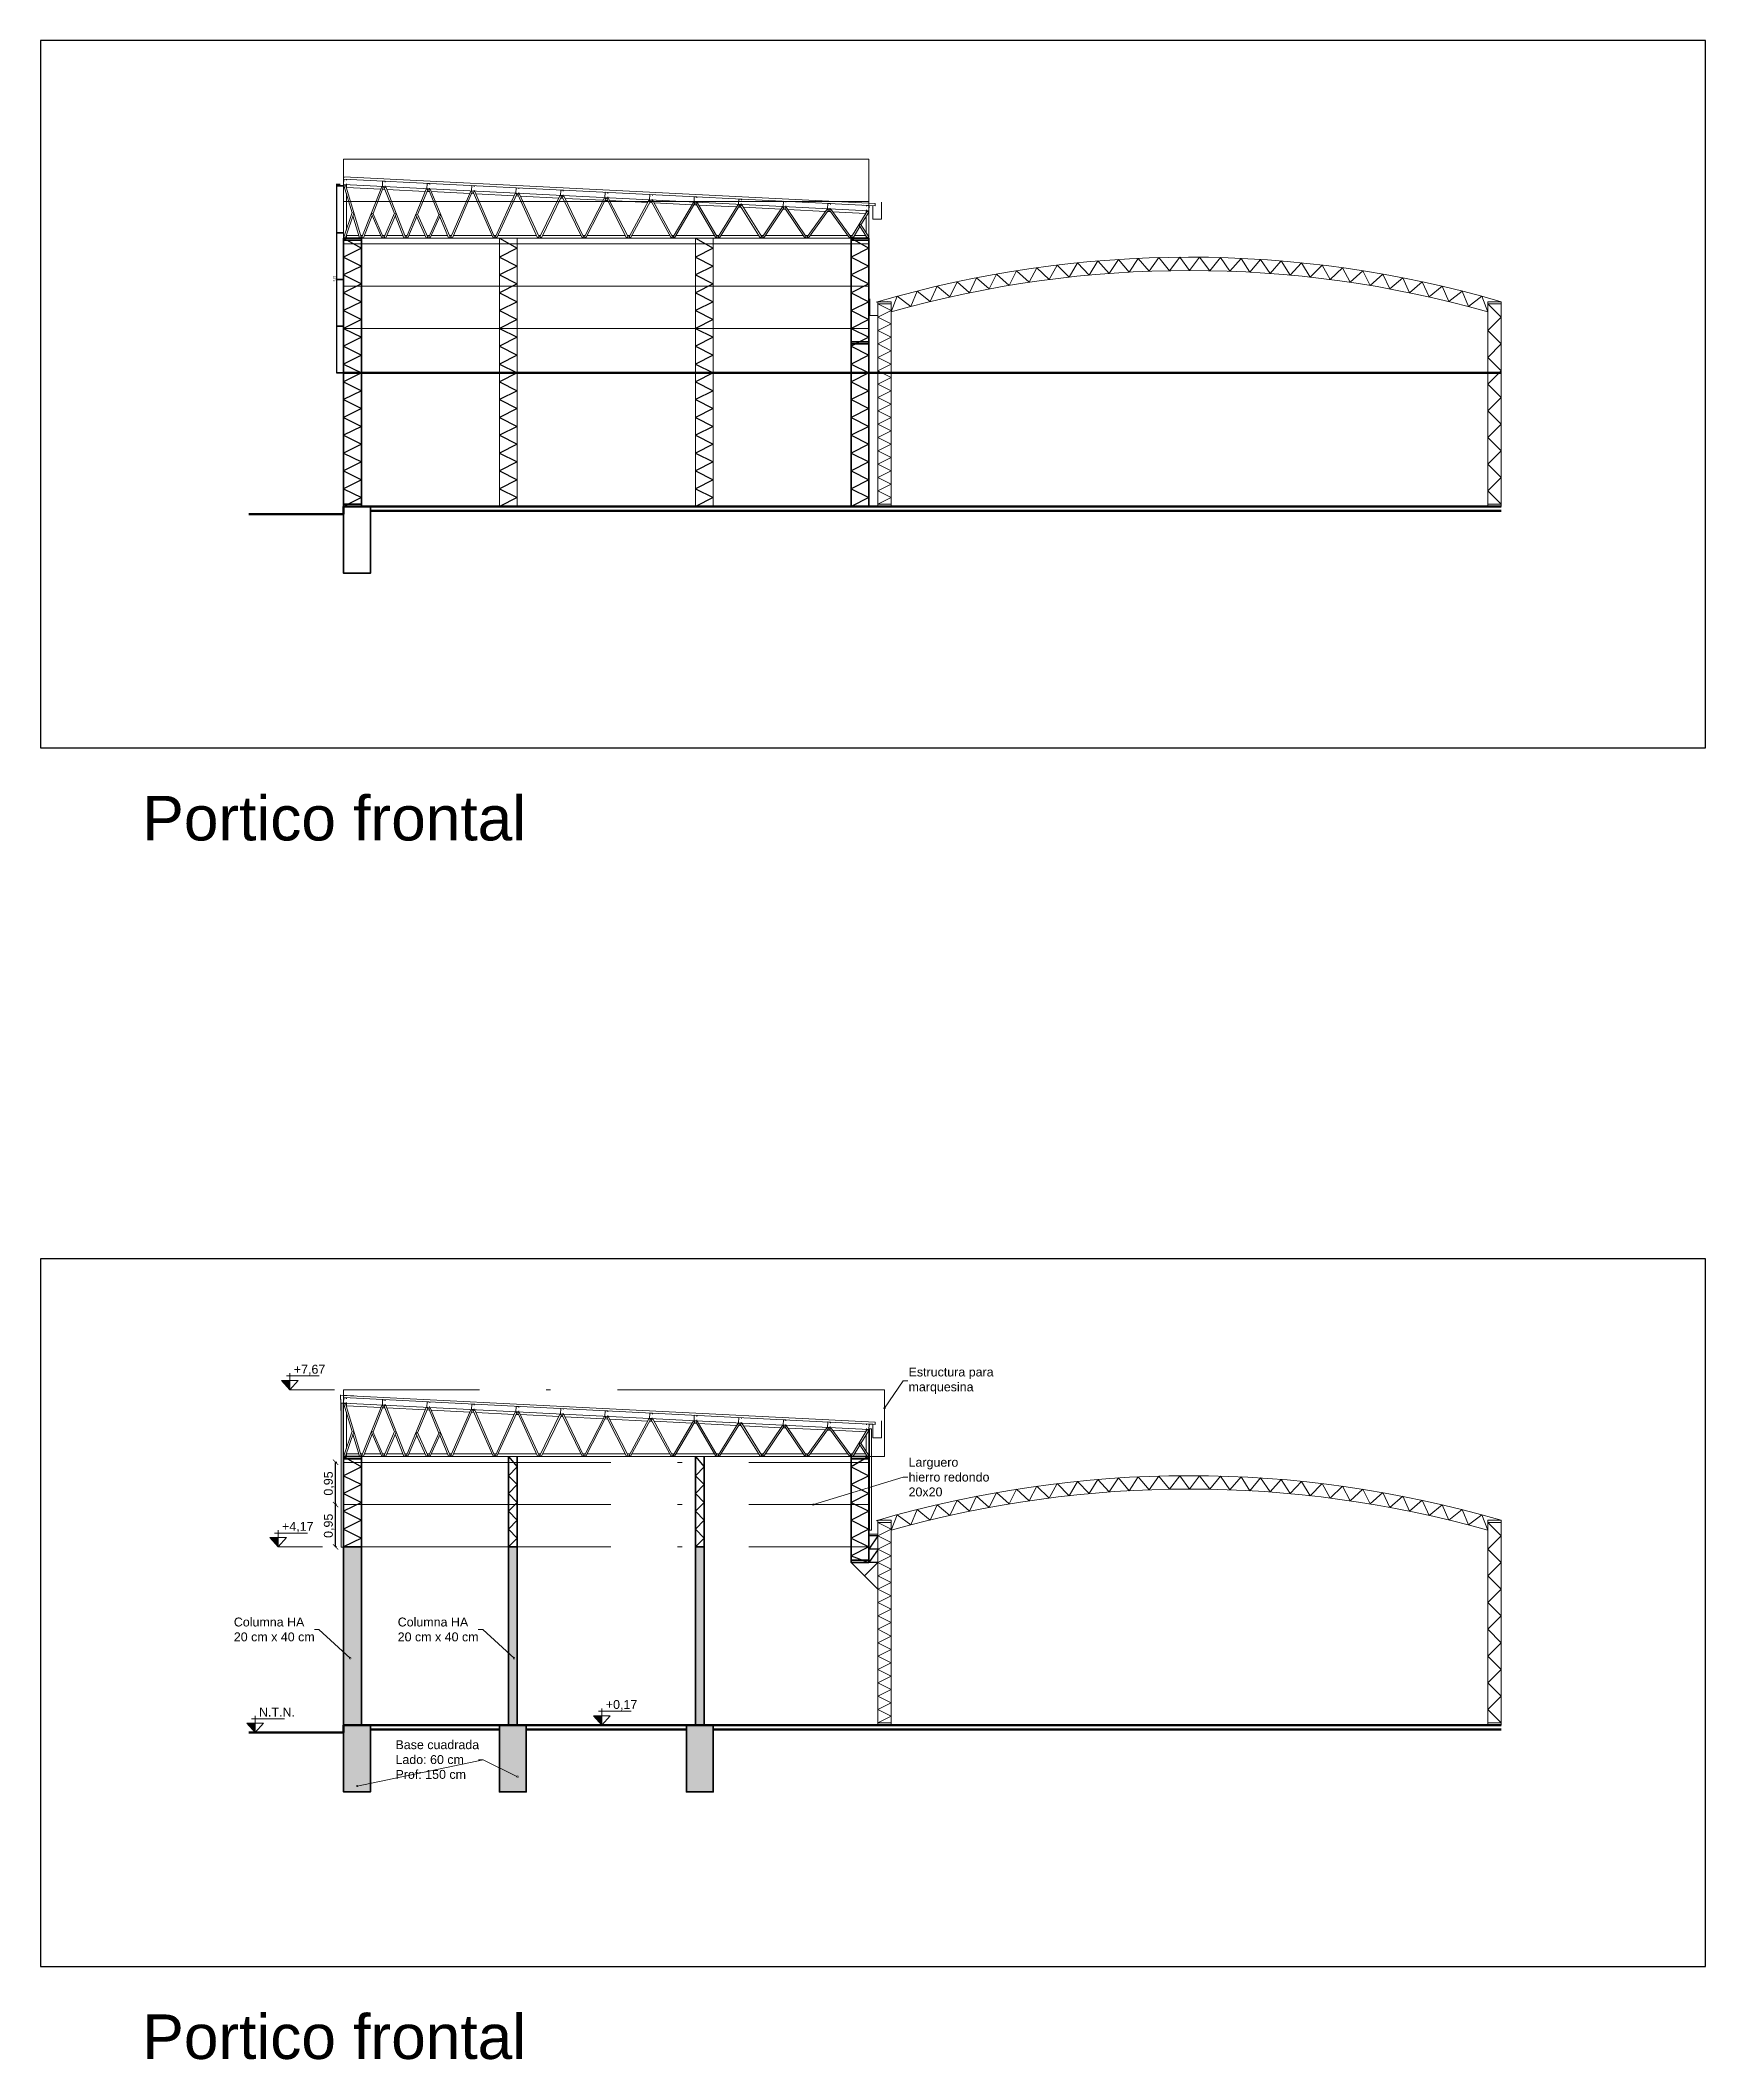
# Model space of a CAD drawing. Header units: millimetres. Extents: x 265 to 853, y -178 to 32.
# Drawn here: x 803.23 to 840.63, y -177.95 to -132.6 of the extents above; entities that cross this region are included whole.
import ezdxf
from ezdxf import colors
from ezdxf.entities.mleader import LeaderData, LeaderLine
from ezdxf.math import Vec2, Vec3

# ---------------------------------------------------------------- set-up
doc = ezdxf.new("R2010")
doc.units = ezdxf.units.MM
doc.header["$LTSCALE"] = 0.1
doc.header["$MEASUREMENT"] = 0
doc.header["$PDMODE"] = 3
doc.header["$PDSIZE"] = 0.1
doc.linetypes.add('ACAD_ISO10W100', pattern=[18, 12, -3, 0, -3])
doc.linetypes.add('CONTINUA', pattern=[200, 100, 100])
doc.layers.get('DEFPOINTS').update_dxf_attribs({"color": 1})
for name, color, linetype, lineweight in [('00_ARQ_HORMIGON', 2, 'CONTINUA', 20), ('00_ARQ_VISTA ATRAS', 5, 'CONTINUA', 20), ('00_CANALETA', 2, 'Continuous', 13), ('00_EST_ANGULARES', 4, 'CONTINUA', 20), ('00_EST_COL_DIAG', 1, 'Continuous', 25), ('00_EST_Columna', 3, 'Continuous', 35), ('00_EST_Correa', 3, 'ACAD_ISO10W100', 20), ('00_EST_Cotas', 6, 'Continuous', 9), ('00_EST_Cubierta', 2, 'Continuous', 9), ('00_EST_FUNDACION', 2, 'Continuous', 35), ('00_EST_Piso', 7, 'Continuous', 50), ('00_EST_TEXTO', 6, 'Continuous', 9), ('00_EST_Viga', 5, 'Continuous', 20), ('00_EST_Viga_Montante', 5, 'Continuous', 20)]:
    doc.layers.add(name, color=color, linetype=linetype, lineweight=lineweight)
doc.layers.add('00_EST_ARMADURA', color=1, linetype='Continuous', lineweight=13, true_color=0xff0000)
doc.layers.add('00_EST_EXISTENTE', color=8, linetype='Continuous', lineweight=20, transparency=0.5)
doc.layers.add('00_EST_NoImprimir', color=1, linetype='Continuous', plot=False)
doc.styles.add('1 en 100', font='romans.shx', dxfattribs={"height": 0.17})
doc.styles.add('Arial1_50', font='arial.ttf', dxfattribs={"height": 0.05})
doc.styles.add('Arial20', font='arial.ttf', dxfattribs={"height": 0.2})
doc.dimstyles.new('Cota 1-100-Andres', dxfattribs={"dimtxt": 0.2, "dimasz": 0.12, "dimexe": 0.012, "dimexo": 0.15, "dimgap": 0.025, "dimtad": 1, "dimzin": 0, "dimtxsty": 'Arial20', "dimblk1": 'ARCHTICK', "dimblk2": 'ARCHTICK', "dimsah": 1, "dimcen": 0.09, "dimclrd": 256, "dimclre": 256, "dimclrt": 256, "dimazin": 0, "dimtfac": 1, "dimtofl": 0, "dimtmove": 0, "dimatfit": 3, "dimldrblk": 'ARCHTICK', "dimfxl": 1, "dimtolj": 1, "dimtzin": 0, "dimarcsym": 0})
doc.dimstyles.new('Cota 1-25-Andres', dxfattribs={"dimtxt": 0.05, "dimasz": 0.03, "dimexe": 0.012, "dimexo": 0.08, "dimgap": 0.025, "dimtad": 1, "dimzin": 0, "dimtxsty": 'Arial1_50', "dimblk1": 'ARCHTICK', "dimblk2": 'ARCHTICK', "dimsah": 1, "dimcen": 0.09, "dimclrd": 256, "dimclre": 256, "dimclrt": 256, "dimazin": 0, "dimtfac": 1, "dimtofl": 0, "dimtmove": 0, "dimatfit": 3, "dimldrblk": 'ARCHTICK', "dimfxl": 1, "dimtolj": 1, "dimtzin": 0, "dimarcsym": 0})

msp = doc.modelspace()

# ---------------------------------------------------------------- texts
at = {"layer": '00_EST_Cotas', "char_height": 0.2, "attachment_point": 1, "style": '1 en 100'}
for s, insert in [('{\\fArial|b0|i0|c0|p34;+7,67}', (808.922, -162.343)), ('{\\fArial|b0|i0|c0|p34;+4,17}', (808.657, -165.872)), ('{\\fArial|b0|i0|c0|p34;N.T.N.}', (808.14, -170.042)), ('{\\fArial|b0|i0|c0|p34;+0,17}', (815.93, -169.872))]:
    msp.add_mtext_dynamic_manual_height_columns(s, width=1.21693, gutter_width=0.85, heights=[0], dxfattribs=dict(at, insert=insert))
at = {"layer": '00_EST_TEXTO', "char_height": 1, "attachment_point": 1, "style": 'Arial1_50'}
for insert in [(805.52, -149.568), (805.52, -176.933)]:
    msp.add_mtext_dynamic_manual_height_columns('Portico frontal', width=15.00094, gutter_width=0.25, heights=[0], dxfattribs=dict(at, insert=insert))

# ---------------------------------------------------------------- blocks, each defined once
blk = doc.blocks.new('_ARCHTICK')
at = {"color": 0, "linetype": 'ByBlock', "const_width": 0.15}
blk.add_lwpolyline([(-0.5, -0.5), (0.5, 0.5)], dxfattribs=at)
blk = doc.blocks.new('*D192')
at = {"layer": '00_EST_Cotas', "lineweight": -2, "transparency": 16777216}
for p, q in [((809.961, -135.84), (809.876, -135.84)), ((809.888, -140.069), (809.888, -135.84)), ((809.961, -140.069), (809.876, -140.069))]:
    blk.add_line(p, q, dxfattribs=at)
at = {"layer": 'DEFPOINTS', "color": 0, "transparency": 16777216}
for p in [(809.888, -135.84), (810.041, -135.84), (810.041, -140.069)]:
    blk.add_point(p, dxfattribs=at)
at = {"layer": '00_EST_Cotas', "lineweight": -2, "transparency": 16777216, "xscale": 0.03, "yscale": 0.03, "zscale": 0.03}
for p, rotation in [((809.888, -135.84), 90), ((809.888, -140.069), 270)]:
    blk.add_blockref('_ARCHTICK', p, dxfattribs=dict(at, rotation=rotation))
at = {"layer": '00_EST_Cotas', "transparency": 16777216, "insert": (809.833, -137.954), "char_height": 0.05, "attachment_point": 5, "rotation": 90, "style": 'Arial1_50'}
blk.add_mtext('\\A1;4,23', dxfattribs=at)
blk = doc.blocks.new('_DotSmall')
at = {"color": 0, "linetype": 'ByBlock', "const_width": 0.5}
blk.add_lwpolyline([(-0.0625, 0, 1), (0.0625, 0, 1)], format="xyb", close=True, dxfattribs=at)
blk = doc.blocks.new('cotaNivel')
at = {"layer": '00_EST_Cotas', "transparency": 33554687}
h = blk.add_hatch(color=256, dxfattribs=at)
h.dxf.hatch_style = 1
h.paths.add_polyline_path([(328.514, -103.488), (328.327, -103.488), (328.514, -103.697)])
at = {"layer": '00_EST_Cotas'}
for p, q in [((328.435, -103.386), (329.174, -103.386)), ((328.514, -103.697), (328.514, -103.322))]:
    blk.add_line(p, q, dxfattribs=at)
blk.add_lwpolyline([(328.514, -103.697), (328.701, -103.488), (328.327, -103.488)], close=True, dxfattribs=at)
blk = doc.blocks.new('*D200')
at = {"layer": '00_EST_Cotas', "lineweight": -2, "transparency": 16777216}
for p, q in [((809.879, -165.484), (809.849, -165.484)), ((809.861, -166.434), (809.861, -165.484)), ((809.879, -166.434), (809.849, -166.434))]:
    blk.add_line(p, q, dxfattribs=at)
at = {"layer": 'DEFPOINTS', "color": 0, "transparency": 16777216}
for p in [(809.861, -165.484), (810.029, -165.484), (810.029, -166.434)]:
    blk.add_point(p, dxfattribs=at)
at = {"layer": '00_EST_Cotas', "lineweight": -2, "transparency": 16777216, "xscale": 0.12, "yscale": 0.12, "zscale": 0.12}
for p, rotation in [((809.861, -165.484), 90), ((809.861, -166.434), 270)]:
    blk.add_blockref('_ARCHTICK', p, dxfattribs=dict(at, rotation=rotation))
at = {"layer": '00_EST_Cotas', "transparency": 16777216, "insert": (809.715, -165.959), "char_height": 0.2, "attachment_point": 5, "rotation": 90, "style": 'Arial20'}
blk.add_mtext('\\A1;0,95', dxfattribs=at)
blk = doc.blocks.new('*D201')
at = {"layer": '00_EST_Cotas', "lineweight": -2, "transparency": 16777216}
for p, q in [((809.891, -164.534), (809.849, -164.534)), ((809.861, -165.484), (809.861, -164.534)), ((809.879, -165.484), (809.849, -165.484))]:
    blk.add_line(p, q, dxfattribs=at)
at = {"layer": 'DEFPOINTS', "color": 0, "transparency": 16777216}
for p in [(809.861, -164.534), (810.041, -164.534), (810.029, -165.484)]:
    blk.add_point(p, dxfattribs=at)
at = {"layer": '00_EST_Cotas', "lineweight": -2, "transparency": 16777216, "xscale": 0.12, "yscale": 0.12, "zscale": 0.12}
for p, rotation in [((809.861, -164.534), 90), ((809.861, -165.484), 270)]:
    blk.add_blockref('_ARCHTICK', p, dxfattribs=dict(at, rotation=rotation))
at = {"layer": '00_EST_Cotas', "transparency": 16777216, "insert": (809.715, -165.009), "char_height": 0.2, "attachment_point": 5, "rotation": 90, "style": 'Arial20'}
blk.add_mtext('\\A1;0,95', dxfattribs=at)

# ---------------------------------------------------------------- dimensions: what is measured, and where the dimension line sits
at = {"layer": '00_EST_Cotas'}
for base, p1, p2, dimstyle, picture, middle in [((809.888, -135.84), (810.041, -140.069), (810.041, -135.84), 'Cota 1-25-Andres', '*D192', (809.833, -137.954)), ((809.861, -165.484), (810.029, -166.434), (810.029, -165.484), 'Cota 1-100-Andres', '*D200', (809.715, -165.959))]:
    dim = msp.add_linear_dim(base=base, p1=p1, p2=p2, angle=90, dimstyle=dimstyle, dxfattribs=at)
    dim.commit()
    dim.dimension.update_dxf_attribs({"geometry": picture, "text_midpoint": middle})
dim = msp.add_linear_dim(base=(809.861, -164.534), p1=(810.029, -165.484), p2=(810.041, -164.534), angle=90, dimstyle='Cota 1-100-Andres', override={"dimtmove": 1}, dxfattribs=at)
dim.commit()
dim.dimension.update_dxf_attribs({"geometry": '*D201', "text_midpoint": (809.715, -165.009)})

# ---------------------------------------------------------------- hatches: boundary and pattern name
at = {"layer": '00_ARQ_HORMIGON', "true_color": 0x9b9897, "transparency": 33554508}
h = msp.add_hatch(color=253, dxfattribs=at)
h.dxf.hatch_style = 1
h.paths.add_polyline_path([(810.041, -170.434), (810.441, -170.434), (810.441, -166.434), (810.041, -166.434)])
h.paths.add_polyline_path([(810.041, -171.934), (810.641, -171.934), (810.641, -170.434), (810.041, -170.434)])
h.paths.add_polyline_path([(813.741, -170.434), (813.941, -170.434), (813.941, -166.434), (813.741, -166.434)])
h.paths.add_polyline_path([(813.541, -171.934), (814.141, -171.934), (814.141, -170.434), (813.541, -170.434)])
h.paths.add_polyline_path([(818.141, -166.434), (817.941, -166.434), (817.941, -170.434), (818.141, -170.434)])
h.paths.add_polyline_path([(818.341, -170.434), (817.741, -170.434), (817.741, -171.934), (818.341, -171.934)])

# ---------------------------------------------------------------- linework, layer by layer
at = {"layer": '00_ARQ_VISTA ATRAS'}
for p, q in [((810.041, -143.069), (810.041, -135.269)), ((810.041, -135.269), (821.841, -135.269)), ((821.841, -143.069), (821.841, -135.269)), ((810.041, -136.219), (821.841, -136.219)), ((810.041, -137.169), (821.841, -137.169)), ((813.541, -143.069), (813.541, -137.04)), ((813.941, -143.069), (813.941, -137.04)), ((817.941, -143.069), (817.941, -137.04)), ((818.341, -143.069), (818.341, -137.04)), ((810.041, -138.119), (821.841, -138.119)), ((810.041, -139.069), (821.841, -139.069))]:
    msp.add_line(p, q, dxfattribs=at)
at = {"layer": '00_CANALETA'}
for points in [[(821.708, -136.301), (821.925, -136.315), (821.925, -136.615), (822.125, -136.615), (822.125, -136.236), (822.125, -136.236)], [(822.257, -138.467), (822.041, -138.469), (822.041, -138.781), (821.86, -138.781), (821.86, -138.402), (821.86, -138.402)], [(821.708, -163.666), (821.925, -163.68), (821.925, -163.98), (822.125, -163.98), (822.125, -163.601), (822.125, -163.601)], [(822.257, -165.832), (822.041, -165.835), (822.041, -166.146), (821.846, -166.146), (821.846, -165.767), (821.846, -165.767)]]:
    msp.add_lwpolyline(points, dxfattribs=at)
at = {"layer": '00_EST_ANGULARES'}
for p, q in [((810.047, -135.86), (810.083, -135.848)), ((810.047, -135.86), (810.229, -136.475)), ((810.431, -137.021), (810.083, -135.848)), ((810.896, -135.889), (810.451, -137.018)), ((810.701, -136.487), (810.931, -135.904)), ((810.931, -135.904), (810.896, -135.889)), ((810.951, -135.909), (810.986, -135.893)), ((810.951, -135.909), (811.18, -136.487)), ((811.431, -137.018), (810.986, -135.893)), ((811.896, -135.939), (811.451, -137.018)), ((811.701, -136.511), (811.931, -135.955)), ((811.931, -135.955), (811.896, -135.939)), ((811.951, -135.959), (811.985, -135.943)), ((811.951, -135.959), (812.18, -136.512)), ((812.431, -137.018), (811.985, -135.943)), ((812.451, -137.017), (812.896, -135.989)), ((812.931, -136.005), (812.485, -137.033)), ((812.896, -135.989), (812.931, -136.005)), ((812.951, -136.01), (812.985, -135.993)), ((813.396, -137.033), (812.951, -136.01)), ((812.985, -135.993), (813.431, -137.017)), ((813.897, -136.039), (813.451, -137.016)), ((813.897, -136.039), (813.931, -136.056)), ((810.231, -136.469), (810.047, -137.021)), ((810.083, -137.033), (810.267, -136.482)), ((810.231, -136.469), (810.267, -136.481)), ((810.698, -136.479), (810.663, -136.494)), ((810.931, -137.018), (810.698, -136.479)), ((810.951, -137.018), (811.184, -136.479)), ((811.184, -136.479), (811.219, -136.494)), ((813.485, -137.033), (813.931, -136.056)), ((813.951, -136.06), (813.985, -136.043)), ((813.951, -136.06), (814.397, -137.033)), ((814.431, -137.016), (813.985, -136.043)), ((814.451, -137.016), (814.897, -136.089)), ((814.931, -136.107), (814.484, -137.033)), ((814.897, -136.089), (814.931, -136.107)), ((814.951, -136.111), (814.984, -136.093)), ((814.951, -136.111), (815.397, -137.033)), ((815.431, -137.016), (814.984, -136.093)), ((815.897, -136.139), (815.451, -137.015)), ((815.484, -137.033), (815.931, -136.157)), ((815.931, -136.157), (815.897, -136.139)), ((815.951, -136.162), (815.984, -136.143)), ((816.397, -137.033), (815.951, -136.162)), ((815.984, -136.143), (816.431, -137.015)), ((816.898, -136.189), (816.451, -137.014)), ((816.484, -137.033), (816.931, -136.208)), ((816.931, -136.208), (816.898, -136.189)), ((816.951, -136.212), (816.984, -136.193)), ((817.398, -137.033), (816.951, -136.212)), ((816.984, -136.193), (817.431, -137.014)), ((817.441, -137.013), (817.898, -136.239)), ((817.931, -136.259), (817.473, -137.033)), ((817.898, -136.239), (817.931, -136.259)), ((817.951, -136.263), (817.983, -136.243)), ((818.398, -137.033), (817.951, -136.263)), ((817.983, -136.243), (818.431, -137.013)), ((818.899, -136.289), (818.451, -137.012)), ((818.482, -137.033), (818.931, -136.31)), ((818.931, -136.31), (818.899, -136.289)), ((818.951, -136.314), (818.982, -136.293)), ((819.399, -137.033), (818.951, -136.314)), ((818.982, -136.293), (819.431, -137.012)), ((819.9, -136.339), (819.451, -137.011)), ((819.482, -137.033), (819.931, -136.361)), ((819.9, -136.339), (819.931, -136.361)), ((819.951, -136.365), (819.982, -136.343)), ((820.4, -137.033), (819.951, -136.365)), ((819.982, -136.343), (820.431, -137.011)), ((820.9, -136.389), (820.451, -137.01)), ((820.481, -137.033), (820.931, -136.412)), ((820.931, -136.412), (820.9, -136.389)), ((820.951, -136.416), (820.981, -136.393)), ((821.4, -137.033), (820.951, -136.416)), ((820.981, -136.393), (821.431, -137.01)), ((821.451, -137.012), (821.802, -136.434)), ((821.834, -136.455), (821.658, -136.744)), ((821.834, -136.455), (821.802, -136.434)), ((810.248, -136.539), (810.395, -137.033)), ((810.486, -137.033), (810.681, -136.537)), ((810.663, -136.494), (810.896, -137.033)), ((811.219, -136.494), (810.985, -137.033)), ((811.2, -136.537), (811.396, -137.033)), ((811.485, -137.033), (811.681, -136.559)), ((811.698, -136.503), (811.663, -136.518)), ((811.896, -137.033), (811.663, -136.518)), ((811.698, -136.503), (811.931, -137.018)), ((812.184, -136.503), (811.951, -137.018)), ((811.985, -137.033), (812.218, -136.518)), ((812.184, -136.503), (812.218, -136.518)), ((812.2, -136.56), (812.396, -137.033)), ((821.636, -136.78), (821.483, -137.033)), ((821.617, -136.75), (821.649, -136.729)), ((821.617, -136.75), (821.802, -137.033)), ((821.649, -136.729), (821.834, -137.012)), ((810.083, -137.033), (810.047, -137.021)), ((810.395, -137.033), (810.431, -137.021)), ((810.451, -137.018), (810.486, -137.033)), ((810.931, -137.018), (810.896, -137.033)), ((810.951, -137.018), (810.986, -137.033)), ((811.396, -137.033), (811.431, -137.018)), ((811.485, -137.033), (811.451, -137.018)), ((811.931, -137.018), (811.896, -137.033)), ((811.951, -137.018), (811.985, -137.033)), ((812.396, -137.033), (812.431, -137.018)), ((812.451, -137.017), (812.485, -137.033)), ((813.396, -137.033), (813.431, -137.017)), ((813.485, -137.033), (813.451, -137.016)), ((814.397, -137.033), (814.431, -137.016)), ((814.451, -137.016), (814.484, -137.033)), ((815.397, -137.033), (815.431, -137.016)), ((815.451, -137.015), (815.484, -137.033)), ((816.397, -137.033), (816.431, -137.015)), ((816.451, -137.014), (816.484, -137.033)), ((817.398, -137.033), (817.431, -137.014)), ((817.441, -137.013), (817.473, -137.033)), ((818.398, -137.033), (818.431, -137.013)), ((818.451, -137.012), (818.482, -137.033)), ((819.399, -137.033), (819.431, -137.012)), ((819.451, -137.011), (819.482, -137.033)), ((820.4, -137.033), (820.431, -137.011)), ((820.451, -137.01), (820.481, -137.033)), ((821.4, -137.033), (821.431, -137.01)), ((821.483, -137.033), (821.451, -137.012)), ((821.802, -137.033), (821.834, -137.012)), ((810.047, -163.225), (810.083, -163.213)), ((810.047, -163.225), (810.229, -163.839)), ((810.431, -164.386), (810.083, -163.213)), ((810.896, -163.254), (810.451, -164.383)), ((810.701, -163.851), (810.931, -163.269)), ((810.931, -163.269), (810.896, -163.254)), ((810.951, -163.273), (810.986, -163.258)), ((810.951, -163.273), (811.18, -163.852)), ((811.431, -164.383), (810.986, -163.258)), ((811.896, -163.304), (811.451, -164.383)), ((811.701, -163.875), (811.931, -163.319)), ((811.931, -163.319), (811.896, -163.304)), ((811.951, -163.324), (811.985, -163.308)), ((811.951, -163.324), (812.18, -163.876)), ((812.431, -164.383), (811.985, -163.308)), ((812.451, -164.382), (812.896, -163.354)), ((812.931, -163.37), (812.485, -164.398)), ((812.896, -163.354), (812.931, -163.37)), ((812.951, -163.375), (812.985, -163.358)), ((813.396, -164.398), (812.951, -163.375)), ((812.985, -163.358), (813.431, -164.382)), ((813.897, -163.404), (813.451, -164.381)), ((813.485, -164.398), (813.931, -163.421)), ((813.897, -163.404), (813.931, -163.421)), ((813.951, -163.425), (813.985, -163.408)), ((813.951, -163.425), (814.397, -164.398)), ((814.431, -164.381), (813.985, -163.408)), ((814.451, -164.381), (814.897, -163.454)), ((814.931, -163.471), (814.484, -164.398)), ((814.897, -163.454), (814.931, -163.471)), ((814.951, -163.476), (814.984, -163.458)), ((814.951, -163.476), (815.397, -164.398)), ((815.431, -164.381), (814.984, -163.458)), ((815.897, -163.504), (815.451, -164.38)), ((815.484, -164.398), (815.931, -163.522)), ((815.931, -163.522), (815.897, -163.504)), ((815.951, -163.527), (815.984, -163.508)), ((816.397, -164.398), (815.951, -163.527)), ((815.984, -163.508), (816.431, -164.38)), ((816.898, -163.554), (816.451, -164.379)), ((816.484, -164.398), (816.931, -163.573)), ((816.931, -163.573), (816.898, -163.554)), ((816.951, -163.577), (816.984, -163.558)), ((817.398, -164.398), (816.951, -163.577)), ((816.984, -163.558), (817.431, -164.379)), ((817.441, -164.378), (817.898, -163.604)), ((817.931, -163.624), (817.473, -164.398)), ((817.898, -163.604), (817.931, -163.624)), ((817.951, -163.628), (817.983, -163.608)), ((818.398, -164.398), (817.951, -163.628)), ((817.983, -163.608), (818.431, -164.378)), ((818.899, -163.654), (818.451, -164.377)), ((818.482, -164.398), (818.931, -163.675)), ((818.931, -163.675), (818.899, -163.654)), ((818.951, -163.679), (818.982, -163.658)), ((819.399, -164.398), (818.951, -163.679)), ((818.982, -163.658), (819.431, -164.377)), ((810.231, -163.834), (810.047, -164.385)), ((810.083, -164.398), (810.267, -163.846)), ((810.231, -163.834), (810.267, -163.846)), ((810.248, -163.904), (810.395, -164.398)), ((810.486, -164.398), (810.681, -163.902)), ((810.698, -163.844), (810.663, -163.859)), ((810.663, -163.859), (810.896, -164.398)), ((810.931, -164.383), (810.698, -163.844)), ((810.951, -164.383), (811.184, -163.844)), ((811.219, -163.859), (810.985, -164.398)), ((811.184, -163.844), (811.219, -163.859)), ((811.2, -163.902), (811.396, -164.398)), ((811.485, -164.398), (811.681, -163.924)), ((811.698, -163.867), (811.663, -163.883)), ((811.896, -164.398), (811.663, -163.883)), ((811.698, -163.867), (811.931, -164.383)), ((812.184, -163.867), (811.951, -164.383)), ((811.985, -164.398), (812.218, -163.883)), ((812.184, -163.867), (812.218, -163.883)), ((812.2, -163.925), (812.396, -164.398)), ((819.9, -163.704), (819.451, -164.376)), ((819.482, -164.398), (819.931, -163.726)), ((819.9, -163.704), (819.931, -163.726)), ((819.951, -163.73), (819.982, -163.708)), ((820.4, -164.398), (819.951, -163.73)), ((819.982, -163.708), (820.431, -164.376)), ((820.9, -163.754), (820.451, -164.375)), ((820.481, -164.398), (820.931, -163.777)), ((820.931, -163.777), (820.9, -163.754)), ((820.951, -163.781), (820.981, -163.758)), ((821.4, -164.398), (820.951, -163.781)), ((820.981, -163.758), (821.431, -164.375)), ((821.451, -164.377), (821.802, -163.799)), ((821.636, -164.145), (821.483, -164.398)), ((821.617, -164.115), (821.649, -164.094)), ((821.617, -164.115), (821.802, -164.398)), ((821.649, -164.094), (821.834, -164.377)), ((821.834, -163.82), (821.658, -164.109)), ((821.834, -163.82), (821.802, -163.799)), ((810.083, -164.398), (810.047, -164.386)), ((810.395, -164.398), (810.431, -164.386)), ((810.451, -164.383), (810.486, -164.398)), ((810.931, -164.383), (810.896, -164.398)), ((810.951, -164.383), (810.986, -164.398)), ((811.396, -164.398), (811.431, -164.383)), ((811.485, -164.398), (811.451, -164.383)), ((811.931, -164.383), (811.896, -164.398)), ((811.951, -164.383), (811.985, -164.398)), ((812.396, -164.398), (812.431, -164.383)), ((812.451, -164.382), (812.485, -164.398)), ((813.396, -164.398), (813.431, -164.382)), ((813.485, -164.398), (813.451, -164.381)), ((814.397, -164.398), (814.431, -164.381)), ((814.451, -164.381), (814.484, -164.398)), ((815.397, -164.398), (815.431, -164.381)), ((815.451, -164.38), (815.484, -164.398)), ((816.397, -164.398), (816.431, -164.38)), ((816.451, -164.379), (816.484, -164.398)), ((817.398, -164.398), (817.431, -164.379)), ((817.441, -164.378), (817.473, -164.398)), ((818.398, -164.398), (818.431, -164.378)), ((818.451, -164.377), (818.482, -164.398)), ((819.399, -164.398), (819.431, -164.377)), ((819.451, -164.376), (819.482, -164.398)), ((820.4, -164.398), (820.431, -164.376)), ((820.451, -164.375), (820.481, -164.398)), ((821.4, -164.398), (821.431, -164.375)), ((821.483, -164.398), (821.451, -164.377)), ((821.802, -164.398), (821.834, -164.377))]:
    msp.add_line(p, q, dxfattribs=at)
at = {"layer": '00_EST_ARMADURA'}
for p, q in [((809.972, -163.027), (809.972, -163.117)), ((809.974, -163.119), (809.978, -163.124)), ((810.272, -163.038), (809.977, -163.023)), ((809.979, -163.127), (809.979, -163.371))]:
    msp.add_line(p, q, dxfattribs=at)
for centre, start, end in [((809.976, -163.027), 87.121, 180), ((809.976, -163.117), 180, 223.0582), ((809.975, -163.127), 360, 43.0582)]:
    msp.add_arc(centre, 0.004, start, end, dxfattribs=at)
at = {"layer": '00_EST_COL_DIAG'}
for p, q in [((822.047, -166.185), (821.841, -166.184)), ((822.041, -166.184), (821.841, -166.484)), ((822.042, -167.382), (821.441, -166.784)), ((822.042, -166.784), (821.441, -166.784)), ((821.741, -167.082), (822.042, -166.784)), ((822.044, -166.485), (821.841, -166.484)), ((822.044, -166.485), (821.841, -166.784)), ((822.041, -166.784), (821.841, -166.784))]:
    msp.add_line(p, q, dxfattribs=at)
for points in [[(810.041, -137.04), (810.441, -137.269), (810.041, -137.469), (810.441, -137.669), (810.041, -137.869), (810.441, -138.069), (810.041, -138.269), (810.441, -138.469), (810.041, -138.669), (810.441, -138.869), (810.041, -139.069), (810.441, -139.269), (810.041, -139.469), (810.441, -139.669), (810.041, -139.869), (810.441, -140.069), (810.041, -140.269), (810.441, -140.469), (810.041, -140.669), (810.441, -140.869), (810.041, -141.069), (810.441, -141.269), (810.041, -141.469), (810.441, -141.669), (810.041, -141.869), (810.441, -142.069), (810.041, -142.269), (810.441, -142.469), (810.041, -142.669), (810.441, -142.869), (810.041, -143.069)], [(813.541, -137.04), (813.941, -137.269), (813.541, -137.469), (813.941, -137.669), (813.541, -137.869), (813.941, -138.069), (813.541, -138.269), (813.941, -138.469), (813.541, -138.669), (813.941, -138.869), (813.541, -139.069), (813.941, -139.269), (813.541, -139.469), (813.941, -139.669), (813.541, -139.869), (813.941, -140.069), (813.541, -140.269), (813.941, -140.469), (813.541, -140.669), (813.941, -140.869), (813.541, -141.069), (813.941, -141.269), (813.541, -141.469), (813.941, -141.669), (813.541, -141.869), (813.941, -142.069), (813.541, -142.269), (813.941, -142.469), (813.541, -142.669), (813.941, -142.869), (813.541, -143.069)], [(817.941, -137.04), (818.341, -137.269), (817.941, -137.469), (818.341, -137.669), (817.941, -137.869), (818.341, -138.069), (817.941, -138.269), (818.341, -138.469), (817.941, -138.669), (818.341, -138.869), (817.941, -139.069), (818.341, -139.269), (817.941, -139.469), (818.341, -139.669), (817.941, -139.869), (818.341, -140.069), (817.941, -140.269), (818.341, -140.469), (817.941, -140.669), (818.341, -140.869), (817.941, -141.069), (818.341, -141.269), (817.941, -141.469), (818.341, -141.669), (817.941, -141.869), (818.341, -142.069), (817.941, -142.269), (818.341, -142.469), (817.941, -142.669), (818.341, -142.869), (817.941, -143.069)], [(821.441, -137.04), (821.841, -137.269), (821.441, -137.469), (821.841, -137.669), (821.441, -137.869), (821.841, -138.069), (821.441, -138.269), (821.841, -138.469), (821.441, -138.669), (821.841, -138.869), (821.441, -139.069), (821.841, -139.269), (821.441, -139.469), (821.841, -139.669), (821.441, -139.869), (821.841, -140.069), (821.441, -140.269), (821.841, -140.469), (821.441, -140.669), (821.841, -140.869), (821.441, -141.069), (821.841, -141.269), (821.441, -141.469), (821.841, -141.669), (821.441, -141.869), (821.841, -142.069), (821.441, -142.269), (821.841, -142.469), (821.441, -142.669), (821.841, -142.869), (821.441, -143.069)], [(810.041, -164.405), (810.441, -164.634), (810.041, -164.834), (810.441, -165.034), (810.041, -165.234), (810.441, -165.434), (810.041, -165.634), (810.441, -165.834), (810.041, -166.034), (810.441, -166.234), (810.041, -166.434)], [(813.741, -164.405), (813.941, -164.634), (813.741, -164.834), (813.941, -165.034), (813.741, -165.234), (813.941, -165.434), (813.741, -165.634), (813.941, -165.834), (813.741, -166.034), (813.941, -166.234), (813.741, -166.434)], [(817.941, -164.405), (818.141, -164.634), (817.941, -164.834), (818.141, -165.034), (817.941, -165.234), (818.141, -165.434), (817.941, -165.634), (818.141, -165.834), (817.941, -166.034), (818.141, -166.234), (817.941, -166.434)], [(821.841, -164.405), (821.441, -164.634), (821.841, -164.834), (821.441, -165.034), (821.841, -165.234), (821.441, -165.434), (821.841, -165.634), (821.441, -165.834), (821.841, -166.034), (821.441, -166.234), (821.841, -166.434), (821.441, -166.634), (821.841, -166.784)]]:
    msp.add_lwpolyline(points, dxfattribs=at)
at = {"layer": '00_EST_Columna'}
for p, q in [((810.041, -135.869), (809.888, -135.869)), ((810.041, -136.919), (809.888, -136.919)), ((810.041, -143.069), (810.041, -137.04)), ((810.041, -137.04), (810.441, -137.04)), ((810.041, -137.091), (810.441, -137.091)), ((810.441, -143.069), (810.441, -137.04)), ((821.441, -143.069), (821.441, -137.04)), ((821.441, -137.04), (821.841, -137.04)), ((821.441, -137.091), (821.841, -137.091)), ((821.841, -143.069), (821.841, -137.04)), ((810.041, -137.969), (809.888, -137.969)), ((810.041, -139.019), (809.888, -139.019)), ((821.841, -139.368), (821.441, -139.368)), ((821.841, -139.419), (821.441, -139.419)), ((810.041, -140.069), (809.888, -140.069)), ((810.041, -143.018), (810.441, -143.018)), ((810.041, -143.069), (810.441, -143.069)), ((810.041, -170.434), (810.041, -164.405)), ((810.041, -164.405), (810.441, -164.405)), ((810.041, -164.455), (810.441, -164.455)), ((810.441, -170.434), (810.441, -164.405)), ((813.741, -170.434), (813.741, -164.405)), ((813.941, -170.434), (813.941, -164.405)), ((817.941, -170.434), (817.941, -164.405)), ((818.141, -170.434), (818.141, -164.405)), ((821.441, -164.405), (821.841, -164.405)), ((821.441, -166.784), (821.441, -164.405)), ((821.441, -164.455), (821.841, -164.455)), ((821.841, -166.784), (821.841, -164.405)), ((810.041, -166.434), (810.441, -166.434)), ((813.741, -166.434), (813.941, -166.434)), ((817.941, -166.434), (818.141, -166.434)), ((821.841, -166.733), (821.441, -166.733)), ((821.841, -166.784), (821.441, -166.784)), ((810.041, -170.434), (810.441, -170.434))]:
    msp.add_line(p, q, dxfattribs=at)
at = {"layer": '00_EST_Correa', "ltscale": 5}
for p, q in [((810.041, -164.534), (821.841, -164.534)), ((810.041, -165.484), (821.841, -165.484)), ((810.041, -166.434), (821.841, -166.434))]:
    msp.add_line(p, q, dxfattribs=at)
at = {"layer": '00_EST_Correa'}
for points in [[(810.105, -135.743), (810.106, -135.723), (810.046, -135.72), (810.041, -135.84), (810.101, -135.843), (810.102, -135.823)], [(810.975, -135.786), (810.976, -135.766), (810.917, -135.763), (810.911, -135.883), (810.971, -135.886), (810.972, -135.866)], [(811.975, -135.836), (811.976, -135.816), (811.917, -135.813), (811.911, -135.933), (811.971, -135.936), (811.972, -135.916)], [(812.975, -135.886), (812.976, -135.866), (812.917, -135.863), (812.911, -135.983), (812.971, -135.986), (812.972, -135.966)], [(813.975, -135.936), (813.976, -135.916), (813.917, -135.913), (813.911, -136.033), (813.971, -136.036), (813.972, -136.016)], [(814.975, -135.986), (814.976, -135.966), (814.917, -135.963), (814.911, -136.083), (814.971, -136.086), (814.972, -136.066)], [(815.975, -136.036), (815.976, -136.016), (815.917, -136.013), (815.911, -136.133), (815.971, -136.136), (815.972, -136.116)], [(816.975, -136.086), (816.976, -136.066), (816.917, -136.063), (816.911, -136.183), (816.971, -136.186), (816.972, -136.166)], [(817.975, -136.136), (817.976, -136.116), (817.917, -136.113), (817.911, -136.233), (817.971, -136.236), (817.972, -136.216)], [(818.975, -136.186), (818.976, -136.166), (818.917, -136.163), (818.911, -136.283), (818.971, -136.286), (818.972, -136.266)], [(819.975, -136.236), (819.976, -136.216), (819.917, -136.213), (819.911, -136.333), (819.971, -136.336), (819.972, -136.316)], [(820.975, -136.286), (820.976, -136.266), (820.917, -136.263), (820.911, -136.383), (820.971, -136.386), (820.972, -136.366)], [(821.786, -136.327), (821.787, -136.307), (821.846, -136.31), (821.841, -136.43), (821.781, -136.427), (821.782, -136.407)], [(810.105, -163.108), (810.106, -163.088), (810.046, -163.085), (810.041, -163.205), (810.101, -163.208), (810.102, -163.188)], [(810.975, -163.151), (810.976, -163.131), (810.917, -163.128), (810.911, -163.248), (810.971, -163.251), (810.972, -163.231)], [(811.975, -163.201), (811.976, -163.181), (811.917, -163.178), (811.911, -163.298), (811.971, -163.301), (811.972, -163.281)], [(812.975, -163.251), (812.976, -163.231), (812.917, -163.228), (812.911, -163.348), (812.971, -163.351), (812.972, -163.331)], [(813.975, -163.301), (813.976, -163.281), (813.917, -163.278), (813.911, -163.398), (813.971, -163.401), (813.972, -163.381)], [(814.975, -163.351), (814.976, -163.331), (814.917, -163.328), (814.911, -163.448), (814.971, -163.451), (814.972, -163.431)], [(815.975, -163.401), (815.976, -163.381), (815.917, -163.378), (815.911, -163.498), (815.971, -163.501), (815.972, -163.481)], [(816.975, -163.451), (816.976, -163.431), (816.917, -163.428), (816.911, -163.548), (816.971, -163.551), (816.972, -163.531)], [(817.975, -163.501), (817.976, -163.481), (817.917, -163.478), (817.911, -163.598), (817.971, -163.601), (817.972, -163.581)], [(818.975, -163.551), (818.976, -163.531), (818.917, -163.528), (818.911, -163.648), (818.971, -163.651), (818.972, -163.631)], [(819.975, -163.601), (819.976, -163.581), (819.917, -163.578), (819.911, -163.698), (819.971, -163.701), (819.972, -163.681)], [(820.975, -163.651), (820.976, -163.631), (820.917, -163.628), (820.911, -163.748), (820.971, -163.751), (820.972, -163.731)], [(821.786, -163.692), (821.787, -163.672), (821.846, -163.675), (821.841, -163.794), (821.781, -163.792), (821.782, -163.772)]]:
    msp.add_lwpolyline(points, dxfattribs=at)
at = {"layer": '00_EST_Correa', "ltscale": 5}
msp.add_lwpolyline([(810.041, -164.405), (822.19, -164.405), (822.19, -162.905), (810.041, -162.905)], close=True, dxfattribs=at)
at = {"layer": '00_EST_Cotas'}
for p, q in [((808.833, -162.905), (809.833, -162.905)), ((808.568, -166.434), (809.568, -166.434))]:
    msp.add_line(p, q, dxfattribs=at)
at = {"layer": '00_EST_Cubierta'}
for p, q in [((810.041, -135.716), (810.043, -135.666)), ((821.976, -136.316), (810.041, -135.716)), ((821.978, -136.266), (810.043, -135.666)), ((821.976, -136.316), (821.978, -136.266)), ((809.984, -166.439), (809.984, -163.208)), ((809.984, -163.208), (810.029, -163.208)), ((810.029, -166.439), (810.029, -163.208)), ((810.041, -163.081), (810.043, -163.031)), ((821.976, -163.681), (810.041, -163.081)), ((821.978, -163.631), (810.043, -163.031)), ((821.976, -163.681), (821.978, -163.631)), ((821.852, -166.06), (821.852, -163.781)), ((821.897, -163.781), (821.852, -163.781)), ((821.897, -166.06), (821.897, -163.781)), ((821.897, -166.06), (821.852, -166.06)), ((809.984, -166.439), (810.029, -166.439))]:
    msp.add_line(p, q, dxfattribs=at)
at = {"layer": '00_EST_EXISTENTE'}
for p, q in [((822.041, -138.469), (822.339, -138.469)), ((822.041, -138.469), (822.041, -143.069)), ((822.041, -138.519), (822.339, -138.519)), ((822.341, -143.069), (822.341, -138.469)), ((835.741, -143.069), (835.741, -138.469)), ((836.041, -138.469), (835.742, -138.469)), ((836.041, -138.519), (835.742, -138.519)), ((836.041, -143.069), (836.041, -138.469)), ((822.041, -143.019), (822.339, -143.019)), ((822.042, -143.069), (822.341, -143.069)), ((836.039, -143.069), (835.741, -143.069)), ((836.041, -143.019), (835.742, -143.019)), ((822.041, -165.834), (822.339, -165.834)), ((822.041, -165.834), (822.041, -170.434)), ((822.041, -165.884), (822.339, -165.884)), ((822.341, -170.434), (822.341, -165.834)), ((835.741, -170.434), (835.741, -165.834)), ((836.041, -165.834), (835.742, -165.834)), ((836.041, -165.884), (835.742, -165.884)), ((836.041, -170.434), (836.041, -165.834)), ((822.041, -170.384), (822.339, -170.384)), ((822.042, -170.434), (822.341, -170.434)), ((836.039, -170.434), (835.741, -170.434)), ((836.041, -170.384), (835.742, -170.384))]:
    msp.add_line(p, q, dxfattribs=at)
for points in [[(822.342, -138.695), (822.477, -138.347), (822.779, -138.576), (822.923, -138.23), (823.217, -138.466), (823.37, -138.121), (823.658, -138.363), (823.818, -138.021), (824.1, -138.268), (824.253, -137.932), (824.544, -138.182), (824.703, -137.848), (824.99, -138.104), (825.154, -137.773), (825.436, -138.034), (825.609, -137.706), (825.885, -137.972), (826.068, -137.647), (826.334, -137.918), (826.527, -137.596), (826.784, -137.872), (826.983, -137.554), (827.234, -137.835), (827.448, -137.52), (827.686, -137.806), (827.886, -137.496), (828.138, -137.786), (828.35, -137.479), (828.59, -137.773), (828.821, -137.47), (829.042, -137.769)], [(835.742, -138.695), (835.608, -138.347), (835.306, -138.576), (835.162, -138.23), (834.867, -138.466), (834.715, -138.121), (834.427, -138.363), (834.267, -138.021), (833.984, -138.268), (833.831, -137.932), (833.54, -138.182), (833.381, -137.848), (833.095, -138.104), (832.93, -137.773), (832.648, -138.034), (832.476, -137.706), (832.2, -137.972), (832.017, -137.647), (831.751, -137.918), (831.558, -137.596), (831.301, -137.872), (831.102, -137.554), (830.85, -137.835), (830.637, -137.52), (830.399, -137.806), (830.198, -137.496), (829.947, -137.786), (829.735, -137.479), (829.495, -137.773), (829.263, -137.47), (829.042, -137.769)], [(822.042, -143.019), (822.339, -142.869), (822.041, -142.719), (822.339, -142.569), (822.041, -142.419), (822.339, -142.269), (822.041, -142.119), (822.339, -141.969), (822.042, -141.819), (822.339, -141.669), (822.041, -141.519), (822.339, -141.369), (822.042, -141.219), (822.339, -141.069), (822.041, -140.919), (822.339, -140.769), (822.041, -140.619), (822.339, -140.469), (822.041, -140.319), (822.339, -140.169), (822.041, -140.019), (822.339, -139.869), (822.041, -139.719), (822.339, -139.569), (822.041, -139.419), (822.339, -139.269), (822.041, -139.119), (822.339, -138.969), (822.041, -138.819), (822.341, -138.669), (822.042, -138.519)], [(836.041, -143.019), (835.742, -142.719), (836.041, -142.419), (835.742, -142.119), (836.041, -141.819), (835.742, -141.519), (836.041, -141.219), (835.742, -140.919), (836.041, -140.619), (835.742, -140.319), (836.041, -140.019), (835.742, -139.719), (836.041, -139.419), (835.742, -139.119), (836.041, -138.819), (835.742, -138.519)], [(822.342, -166.06), (822.477, -165.711), (822.779, -165.941), (822.923, -165.594), (823.217, -165.831), (823.37, -165.486), (823.658, -165.728), (823.818, -165.386), (824.1, -165.633), (824.253, -165.297), (824.544, -165.547), (824.703, -165.213), (824.99, -165.469), (825.154, -165.138), (825.436, -165.398), (825.609, -165.071), (825.885, -165.337), (826.068, -165.011), (826.334, -165.283), (826.527, -164.961), (826.784, -165.237), (826.983, -164.919), (827.234, -165.2), (827.448, -164.885), (827.686, -165.171), (827.886, -164.861), (828.138, -165.15), (828.35, -164.843), (828.59, -165.138), (828.821, -164.835), (829.042, -165.134)], [(835.742, -166.06), (835.608, -165.711), (835.306, -165.941), (835.162, -165.594), (834.867, -165.831), (834.715, -165.486), (834.427, -165.728), (834.267, -165.386), (833.984, -165.633), (833.831, -165.297), (833.54, -165.547), (833.381, -165.213), (833.095, -165.469), (832.93, -165.138), (832.648, -165.398), (832.476, -165.071), (832.2, -165.337), (832.017, -165.011), (831.751, -165.283), (831.558, -164.961), (831.301, -165.237), (831.102, -164.919), (830.85, -165.2), (830.637, -164.885), (830.399, -165.171), (830.198, -164.861), (829.947, -165.15), (829.735, -164.843), (829.495, -165.138), (829.263, -164.835), (829.042, -165.134)], [(822.042, -170.384), (822.339, -170.234), (822.041, -170.084), (822.339, -169.934), (822.041, -169.784), (822.339, -169.634), (822.041, -169.484), (822.339, -169.334), (822.042, -169.184), (822.339, -169.034), (822.041, -168.884), (822.339, -168.734), (822.042, -168.584), (822.339, -168.434), (822.041, -168.284), (822.339, -168.134), (822.041, -167.984), (822.339, -167.834), (822.041, -167.684), (822.339, -167.534), (822.041, -167.384), (822.339, -167.234), (822.041, -167.084), (822.339, -166.934), (822.041, -166.784), (822.339, -166.634), (822.041, -166.484), (822.339, -166.334), (822.041, -166.184), (822.341, -166.034), (822.042, -165.884)], [(836.041, -170.384), (835.742, -170.084), (836.041, -169.784), (835.742, -169.484), (836.041, -169.184), (835.742, -168.884), (836.041, -168.584), (835.742, -168.284), (836.041, -167.984), (835.742, -167.684), (836.041, -167.384), (835.742, -167.084), (836.041, -166.784), (835.742, -166.484), (836.041, -166.184), (835.742, -165.884)]]:
    msp.add_lwpolyline(points, dxfattribs=at)
for centre, radius, start, end in [((829.041, -162.469), 25, 73.7398, 106.3551), ((829.041, -162.469), 24.7, 74.261, 105.739), ((829.041, -189.834), 25, 73.7398, 106.3551), ((829.041, -189.834), 24.7, 74.261, 105.739)]:
    msp.add_arc(centre, radius, start, end, dxfattribs=at)
at = {"layer": '00_EST_FUNDACION'}
for points in [[(810.041, -143.069), (810.641, -143.069), (810.641, -144.569), (810.041, -144.569)], [(810.041, -170.434), (810.641, -170.434), (810.641, -171.934), (810.041, -171.934)], [(813.541, -170.434), (814.141, -170.434), (814.141, -171.934), (813.541, -171.934)], [(817.741, -170.434), (818.341, -170.434), (818.341, -171.934), (817.741, -171.934)]]:
    msp.add_lwpolyline(points, close=True, dxfattribs=at)
at = {"layer": '00_EST_NoImprimir'}
for points in [[(803.229, -148.488), (840.633, -148.488), (840.633, -132.601), (803.229, -132.601)], [(803.229, -175.853), (840.633, -175.853), (840.633, -159.966), (803.229, -159.966)]]:
    msp.add_lwpolyline(points, close=True, dxfattribs=at)
at = {"layer": '00_EST_Piso'}
for p, q in [((810.041, -140.069), (836.041, -140.069)), ((807.909, -143.239), (810.041, -143.239)), ((810.041, -143.069), (810.041, -143.239)), ((810.041, -143.069), (836.041, -143.069)), ((810.641, -143.169), (836.041, -143.169)), ((810.041, -170.434), (810.041, -170.604)), ((810.041, -170.434), (836.041, -170.434)), ((807.909, -170.604), (810.041, -170.604)), ((810.641, -170.534), (813.541, -170.534)), ((814.141, -170.534), (817.741, -170.534)), ((818.341, -170.534), (836.041, -170.534))]:
    msp.add_line(p, q, dxfattribs=at)
at = {"layer": '00_EST_Viga'}
for p, q in [((810.038, -135.9), (810.041, -135.9)), ((810.041, -135.84), (821.841, -136.43)), ((810.101, -135.903), (810.875, -135.942)), ((810.915, -135.944), (810.966, -135.946)), ((811.008, -135.948), (811.874, -135.992)), ((811.915, -135.994), (811.966, -135.996)), ((812.008, -135.998), (812.873, -136.041)), ((812.914, -136.043), (812.967, -136.046)), ((813.009, -136.048), (813.873, -136.091)), ((813.914, -136.093), (813.967, -136.096)), ((814.01, -136.098), (814.872, -136.141)), ((814.913, -136.143), (814.968, -136.146)), ((815.011, -136.148), (815.871, -136.191)), ((815.912, -136.193), (815.968, -136.196)), ((816.012, -136.198), (816.87, -136.241)), ((816.912, -136.243), (816.969, -136.246)), ((817.014, -136.248), (817.867, -136.291)), ((817.91, -136.293), (817.97, -136.296)), ((818.015, -136.298), (818.867, -136.341)), ((818.91, -136.343), (818.971, -136.346)), ((819.017, -136.349), (819.865, -136.391)), ((819.909, -136.393), (819.972, -136.396)), ((820.019, -136.399), (820.863, -136.441)), ((820.908, -136.443), (820.973, -136.446)), ((821.022, -136.449), (821.771, -136.486)), ((810.041, -137.04), (821.841, -137.04)), ((810.101, -136.98), (810.379, -136.98)), ((810.418, -136.98), (810.466, -136.98)), ((810.507, -136.98), (810.873, -136.98)), ((810.914, -136.98), (810.967, -136.98)), ((811.008, -136.98), (811.375, -136.98)), ((811.415, -136.98), (811.466, -136.98)), ((811.508, -136.98), (811.872, -136.98)), ((811.914, -136.98), (811.968, -136.98)), ((812.01, -136.98), (812.374, -136.98)), ((812.415, -136.98), (812.467, -136.98)), ((812.508, -136.98), (813.373, -136.98)), ((813.414, -136.98), (813.467, -136.98)), ((813.509, -136.98), (814.372, -136.98)), ((814.414, -136.98), (814.468, -136.98)), ((814.51, -136.98), (815.371, -136.98)), ((815.413, -136.98), (815.469, -136.98)), ((815.511, -136.98), (816.37, -136.98)), ((816.413, -136.98), (816.469, -136.98)), ((816.513, -136.98), (817.369, -136.98)), ((817.412, -136.98), (817.46, -136.98)), ((817.505, -136.98), (818.367, -136.98)), ((818.411, -136.98), (818.471, -136.98)), ((818.516, -136.98), (819.366, -136.98)), ((819.41, -136.98), (819.472, -136.98)), ((819.518, -136.98), (820.364, -136.98)), ((820.409, -136.98), (820.473, -136.98)), ((820.52, -136.98), (821.361, -136.98)), ((821.408, -136.98), (821.471, -136.98)), ((821.515, -136.98), (821.767, -136.98)), ((810.041, -163.205), (821.841, -163.794)), ((810.038, -163.265), (810.041, -163.265)), ((810.101, -163.268), (810.875, -163.306)), ((810.915, -163.308), (810.966, -163.311)), ((811.008, -163.313), (811.874, -163.356)), ((811.915, -163.358), (811.966, -163.361)), ((812.008, -163.363), (812.873, -163.406)), ((812.914, -163.408), (812.967, -163.411)), ((813.009, -163.413), (813.873, -163.456)), ((813.914, -163.458), (813.967, -163.461)), ((814.01, -163.463), (814.872, -163.506)), ((814.913, -163.508), (814.968, -163.511)), ((815.011, -163.513), (815.871, -163.556)), ((815.912, -163.558), (815.968, -163.561)), ((816.012, -163.563), (816.87, -163.606)), ((816.912, -163.608), (816.969, -163.611)), ((817.014, -163.613), (817.867, -163.656)), ((817.91, -163.658), (817.97, -163.661)), ((818.015, -163.663), (818.867, -163.706)), ((818.91, -163.708), (818.971, -163.711)), ((819.017, -163.713), (819.865, -163.756)), ((819.909, -163.758), (819.972, -163.761)), ((820.019, -163.763), (820.863, -163.806)), ((820.908, -163.808), (820.973, -163.811)), ((821.022, -163.814), (821.771, -163.851)), ((810.041, -164.405), (821.841, -164.405)), ((810.101, -164.345), (810.379, -164.345)), ((810.418, -164.345), (810.466, -164.345)), ((810.507, -164.345), (810.873, -164.345)), ((810.914, -164.345), (810.967, -164.345)), ((811.008, -164.345), (811.375, -164.345)), ((811.415, -164.345), (811.466, -164.345)), ((811.508, -164.345), (811.872, -164.345)), ((811.914, -164.345), (811.968, -164.345)), ((812.01, -164.345), (812.374, -164.345)), ((812.415, -164.345), (812.467, -164.345)), ((812.508, -164.345), (813.373, -164.345)), ((813.414, -164.345), (813.467, -164.345)), ((813.509, -164.345), (814.372, -164.345)), ((814.414, -164.345), (814.468, -164.345)), ((814.51, -164.345), (815.371, -164.345)), ((815.413, -164.345), (815.469, -164.345)), ((815.511, -164.345), (816.37, -164.345)), ((816.413, -164.345), (816.469, -164.345)), ((816.513, -164.345), (817.369, -164.345)), ((817.412, -164.345), (817.46, -164.345)), ((817.505, -164.345), (818.367, -164.345)), ((818.411, -164.345), (818.471, -164.345)), ((818.516, -164.345), (819.366, -164.345)), ((819.41, -164.345), (819.472, -164.345)), ((819.518, -164.345), (820.364, -164.345)), ((820.409, -164.345), (820.473, -164.345)), ((820.52, -164.345), (821.361, -164.345)), ((821.408, -164.345), (821.471, -164.345)), ((821.515, -164.345), (821.767, -164.345))]:
    msp.add_line(p, q, dxfattribs=at)
at = {"layer": '00_EST_Viga_Montante'}
for p, q in [((810.041, -135.84), (810.041, -137.04)), ((810.101, -135.843), (810.101, -135.907)), ((810.101, -136.041), (810.101, -136.86)), ((821.781, -136.43), (821.781, -136.47)), ((821.841, -136.43), (821.841, -137.04)), ((821.781, -136.543), (821.781, -136.931)), ((810.101, -136.98), (810.101, -137.04)), ((821.781, -137), (821.781, -137.04)), ((810.041, -163.205), (810.041, -164.405)), ((810.101, -163.208), (810.101, -163.272)), ((810.101, -163.406), (810.101, -164.225)), ((821.781, -163.794), (821.781, -163.835)), ((821.781, -163.908), (821.781, -164.296)), ((821.841, -163.794), (821.841, -164.405)), ((810.101, -164.345), (810.101, -164.405)), ((821.781, -164.365), (821.781, -164.405))]:
    msp.add_line(p, q, dxfattribs=at)

# ---------------------------------------------------------------- block references
at = {"layer": '00_EST_Cotas'}
for p in [(480.319, -59.209), (480.054, -62.737), (479.536, -66.907), (487.327, -66.737)]:
    msp.add_blockref('cotaNivel', p, dxfattribs=at)

msp.set_redraw_order([(e.dxf.handle, doc.entitydb.next_handle()) for e in msp.query("TEXT MTEXT ATTDEF DIMENSION ARC_DIMENSION")])  # texts and dimensions are drawn at this point

# ---------------------------------------------------------------- leaders
at = {"layer": '00_EST_TEXTO'}
ml = msp.add_multileader_mtext('Standard', dxfattribs=at)
ml.set_content('Estructura para \\Pmarquesina', color=2, style='Arial20')
ml.set_leader_properties(color=256, linetype='ByLayer', lineweight=-1)
ml.set_arrow_properties(name='DOTSMALL')
ml.build(insert=Vec2(0, 0))
ml.multileader.update_dxf_attribs({"text_left_attachment_type": 2, "text_right_attachment_type": 2, "dogleg_length": 0.1, "arrow_head_size": 0.08})
ctx = ml.context
ctx.base_point, ctx.char_height, ctx.arrow_head_size, ctx.landing_gap_size, ctx.plane_origin = Vec3(822.71, -162.7), 0.2, 0.08, 0.02, Vec3(826.331, -161.268)
ctx.left_attachment, ctx.right_attachment = 2, 2
notes = []
notes.append((ctx, [(1, (1, 1, 0), (822.61, -162.7), (1, 0), 0.1, [(0, [(822.19, -163.317)], 0, [])])]))
ctx.mtext.insert, ctx.mtext.flow_direction = Vec3(822.73, -162.405), 5
ml = msp.add_multileader_mtext('Standard', dxfattribs=at)
ml.set_content('Larguero\\Phierro redondo\\P20x20', color=2, style='Arial20')
ml.set_leader_properties(color=256, linetype='ByLayer', lineweight=-1)
ml.set_arrow_properties(name='DOTSMALL')
ml.build(insert=Vec2(0, 0))
ml.multileader.update_dxf_attribs({"text_left_attachment_type": 2, "text_right_attachment_type": 2, "dogleg_length": 0.1, "arrow_head_size": 0.08})
ctx = ml.context
ctx.base_point, ctx.char_height, ctx.arrow_head_size, ctx.landing_gap_size, ctx.plane_origin = Vec3(822.71, -164.867), 0.2, 0.08, 0.02, Vec3(826.331, -163.435)
ctx.left_attachment, ctx.right_attachment = 2, 2
notes.append((ctx, [(1, (1, 1, 0), (822.61, -164.867), (1, 0), 0.1, [(0, [(820.591, -165.484)], 0, [])])]))
ctx.mtext.insert, ctx.mtext.flow_direction = Vec3(822.73, -164.432), 5
ml = msp.add_multileader_mtext('Standard', dxfattribs=at)
ml.set_content('Columna HA\\P20 cm x 40 cm', color=2, style='Arial20')
ml.set_leader_properties(color=256, linetype='ByLayer', lineweight=-1)
ml.set_arrow_properties(name='DOTSMALL')
ml.build(insert=Vec2(0, 0))
ml.multileader.update_dxf_attribs({"text_left_attachment_type": 2, "text_right_attachment_type": 2, "dogleg_length": 0.1, "arrow_head_size": 0.08})
ctx = ml.context
ctx.base_point, ctx.char_height, ctx.arrow_head_size, ctx.landing_gap_size, ctx.plane_origin = Vec3(807.554, -168.291), 0.2, 0.08, 0.02, Vec3(809.09, -168.934)
ctx.left_attachment, ctx.right_attachment = 2, 2
notes.append((ctx, [(1, (1, 1, 0), (809.485, -168.291), (-1, 0), 0.1, [(0, [(810.187, -168.934)], 0, [])])]))
ctx.mtext.insert, ctx.mtext.flow_direction = Vec3(807.574, -168.02), 5
ml = msp.add_multileader_mtext('Standard', dxfattribs=at)
ml.set_content('Columna HA\\P20 cm x 40 cm', color=2, style='Arial20')
ml.set_leader_properties(color=256, linetype='ByLayer', lineweight=-1)
ml.set_arrow_properties(name='DOTSMALL')
ml.build(insert=Vec2(0, 0))
ml.multileader.update_dxf_attribs({"text_left_attachment_type": 2, "text_right_attachment_type": 2, "dogleg_length": 0.1, "arrow_head_size": 0.08})
ctx = ml.context
ctx.base_point, ctx.char_height, ctx.arrow_head_size, ctx.landing_gap_size, ctx.plane_origin = Vec3(811.235, -168.291), 0.2, 0.08, 0.02, Vec3(812.771, -168.934)
ctx.left_attachment, ctx.right_attachment = 2, 2
notes.append((ctx, [(1, (1, 1, 0), (813.165, -168.291), (-1, 0), 0.1, [(0, [(813.868, -168.934)], 0, [])])]))
ctx.mtext.insert, ctx.mtext.flow_direction = Vec3(811.255, -168.02), 5
ml = msp.add_multileader_mtext('Standard', dxfattribs=at)
ml.set_content('Base cuadrada\\PLado: 60 cm\\PProf: 150 cm', color=2, style='Arial20')
ml.set_leader_properties(color=256, linetype='ByLayer', lineweight=-1)
ml.set_arrow_properties(name='DOTSMALL')
ml.build(insert=Vec2(0, 0))
ml.multileader.update_dxf_attribs({"text_left_attachment_type": 2, "text_right_attachment_type": 2, "dogleg_length": 0.1, "arrow_head_size": 0.08})
ctx = ml.context
ctx.base_point, ctx.char_height, ctx.arrow_head_size, ctx.landing_gap_size, ctx.plane_origin = Vec3(811.185, -171.212), 0.2, 0.08, 0.02, Vec3(818.288, -172.288)
ctx.left_attachment, ctx.right_attachment = 2, 2
notes.append((ctx, [(1, (1, 1, 0), (813.173, -171.212), (-1, 0), 0.1, [(2, [(810.341, -171.803)], 0, []), (1, [(813.947, -171.593)], 0, [])])]))
ctx.mtext.insert, ctx.mtext.flow_direction = Vec3(811.205, -170.775), 5
for ctx, leaders in notes:
    for number, flags, end, landing, length, lines in leaders:
        leader = LeaderData()
        leader.index, (leader.has_last_leader_line, leader.has_dogleg_vector, leader.attachment_direction) = number, flags
        leader.last_leader_point, leader.dogleg_vector, leader.dogleg_length = Vec3(end), Vec3(landing), length
        for number, points, colour, breaks in lines:
            line = LeaderLine()
            line.index, line.vertices, line.color, line.breaks = number, Vec3.list(points), colors.encode_raw_color(colour), breaks
            leader.lines.append(line)
        ctx.leaders.append(leader)

doc.saveas('drawing.dxf')
